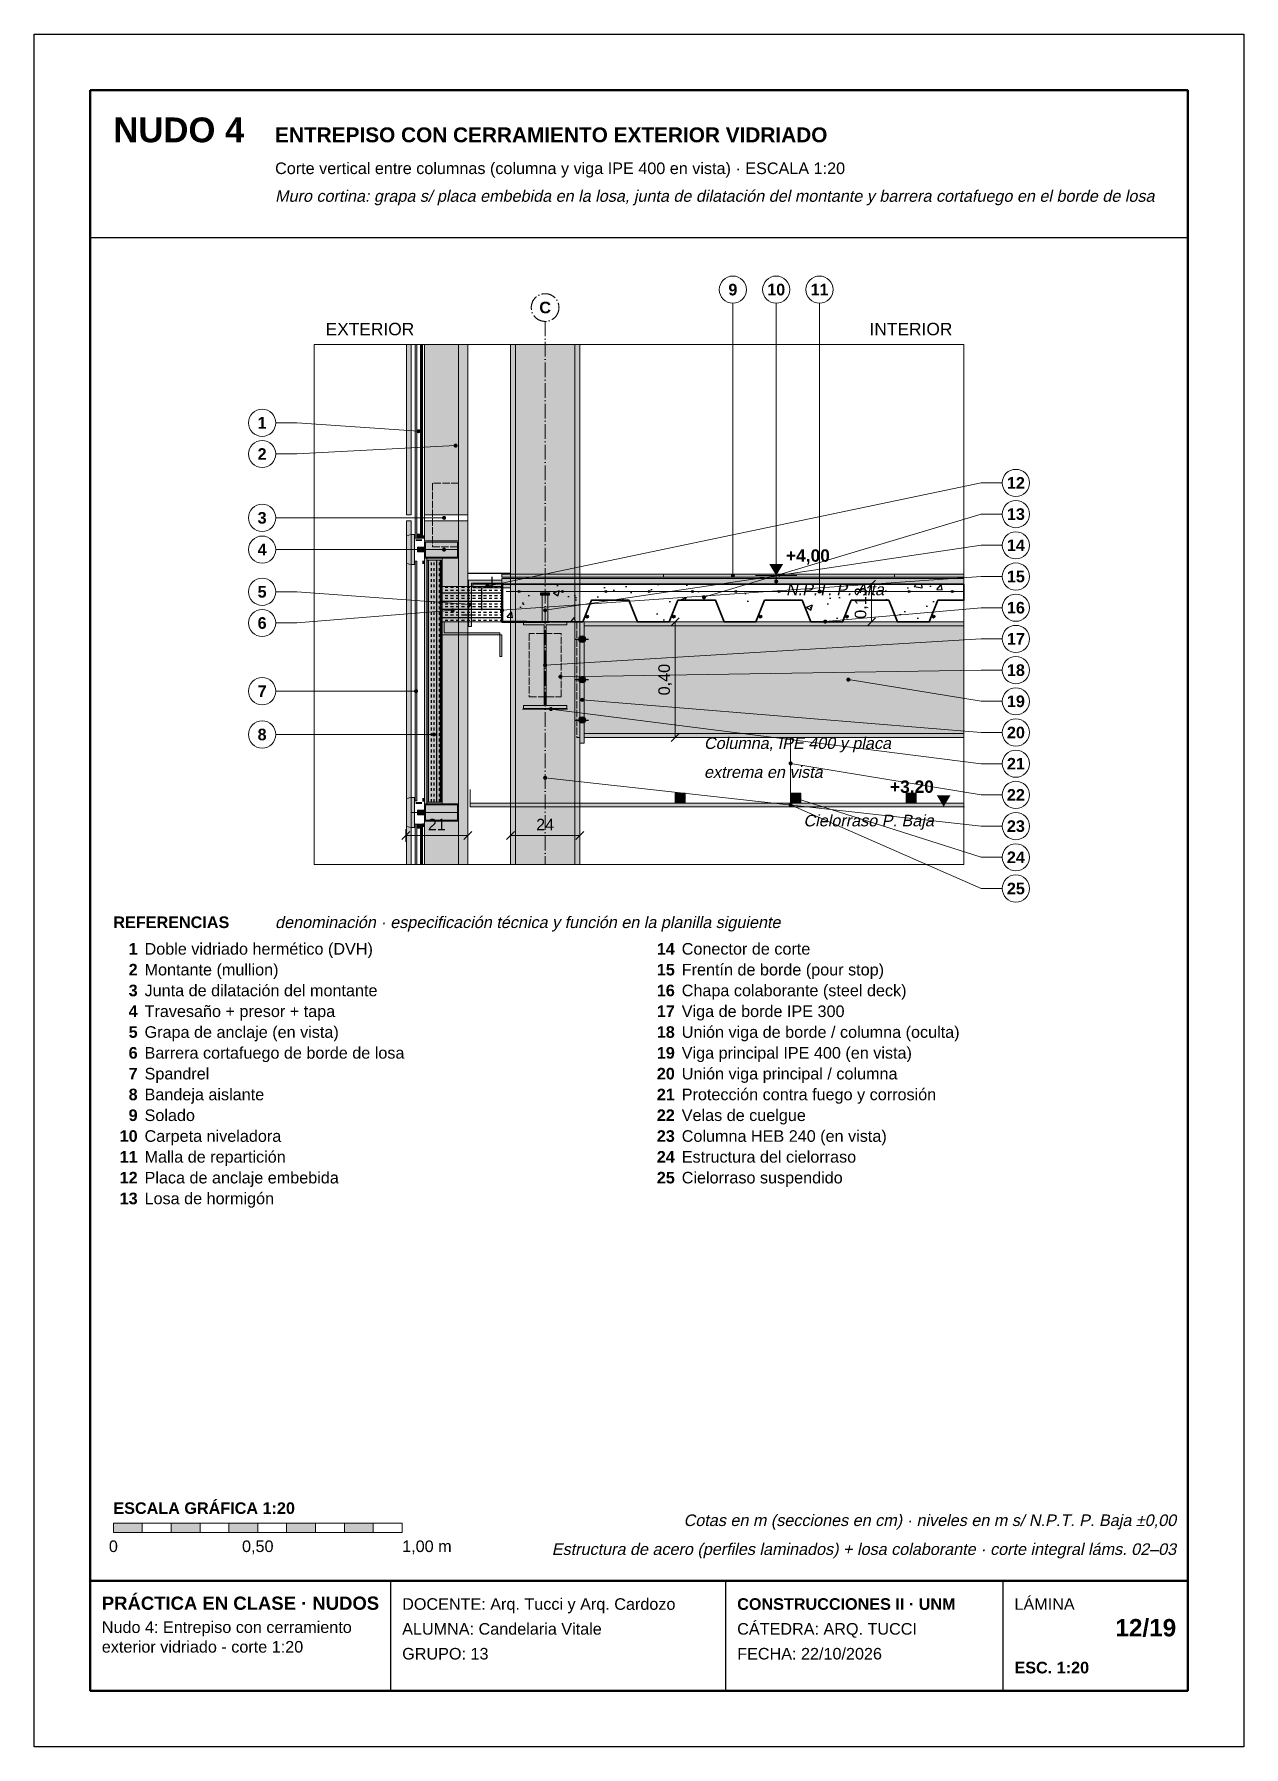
# Model space of a CAD drawing. Header units: millimetres. Extents: x 6 to 4194, y 6 to 5934.
import ezdxf
from ezdxf.enums import TextEntityAlignment as Align

# ---------------------------------------------------------------- set-up
doc = ezdxf.new("R2010")
doc.units = ezdxf.units.MM
doc.header["$LTSCALE"] = 20
doc.linetypes.add('DASHDOT', pattern=[3.556, 2.54, -0.508, 0, -0.508])
doc.linetypes.add('DASHED', pattern=[1.524, 1.27, -0.254])
for name, color, linetype in [('A-ACERO', 250, 'Continuous'), ('A-ACERO-CORTADO', 250, 'Continuous'), ('A-ACERO-VISTA', 8, 'Continuous'), ('A-AISLACION-LANA', 40, 'Continuous'), ('A-ALUMINIO', 253, 'Continuous'), ('A-ARMADURAS', 14, 'Continuous'), ('A-CHAPA-GALVANIZADA', 253, 'Continuous'), ('A-CONTORNOS', 7, 'Continuous'), ('A-HORMIGON-INSITU', 33, 'Continuous'), ('A-MORTERO-CARPETAS', 252, 'Continuous'), ('A-NEOPRENO-SELLADORES', 7, 'Continuous'), ('A-PROYECCION-OCULTO', 8, 'DASHED'), ('A-SELLADOR-INTUMESCENTE', 1, 'Continuous'), ('A-SOLADOS', 31, 'Continuous'), ('A-VIDRIO', 4, 'Continuous'), ('A-VISTA', 8, 'Continuous'), ('X-COTAS', 3, 'Continuous'), ('X-EJES', 1, 'DASHDOT'), ('X-MARCO', 7, 'Continuous'), ('X-NIVELES', 7, 'Continuous'), ('X-REFERENCIAS', 1, 'Continuous'), ('X-ROTULO', 7, 'Continuous'), ('X-TEXTOS', 7, 'Continuous')]:
    doc.layers.add(name, color=color, linetype=linetype)
doc.styles.add('ARIAL', font='arial.ttf')
doc.styles.add('ARIAL-B', font='arialbd.ttf')

msp = doc.modelspace()

# ---------------------------------------------------------------- texts
at = {"layer": 'X-COTAS', "style": 'ARIAL'}
for s, p in [('0,13', (2887, 3965)), ('0,40', (2207, 3700))]:
    msp.add_text(s, height=40.1, rotation=90, dxfattribs=at).set_placement(p, align=Align.CENTER)
for s, p in [('21', (1400, 3178)), ('24', (1775, 3178))]:
    msp.add_text(s, height=40.1, dxfattribs=at).set_placement(p, align=Align.CENTER)
at = {"layer": 'X-EJES', "color": 12, "true_color": 0xcc0000, "style": 'ARIAL-B'}
msp.add_text('C', height=40.1, dxfattribs=at).set_placement((1775, 4968), align=Align.CENTER)
at = {"layer": 'X-NIVELES', "style": 'ARIAL-B'}
msp.add_text('+4,00', height=42.96, dxfattribs=at).set_placement((2609, 4108))
at = {"layer": 'X-NIVELES', "style": 'ARIAL', "oblique": 12}
msp.add_text('N.P.T. P. Alta', height=40.096, dxfattribs=at).set_placement((2609, 3992))
at = {"layer": 'X-NIVELES', "style": 'ARIAL-B'}
msp.add_text('+3,20', height=42.96, dxfattribs=at).set_placement((3121, 3308), align=Align.RIGHT)
at = {"layer": 'X-NIVELES', "style": 'ARIAL', "oblique": 12}
msp.add_text('Cielorraso P. Baja', height=40.096, dxfattribs=at).set_placement((3121, 3192), align=Align.RIGHT)
at = {"layer": 'X-REFERENCIAS', "style": 'ARIAL-B'}
for s, p in [('9', (2425, 5030)), ('10', (2575, 5030)), ('11', (2725, 5030)), ('1', (795, 4569)), ('2', (795, 4461)), ('12', (3405, 4360.9)), ('3', (795, 4240)), ('13', (3405, 4252.9)), ('4', (795, 4130)), ('14', (3405, 4144.9)), ('15', (3405, 4036.9)), ('5', (795, 3984)), ('6', (795, 3876)), ('16', (3405, 3928.9)), ('17', (3405, 3820.9)), ('18', (3405, 3712.9)), ('7', (795, 3640)), ('19', (3405, 3604.9)), ('8', (795, 3490)), ('20', (3405, 3496.9)), ('21', (3405, 3388.9)), ('22', (3405, 3280.9)), ('23', (3405, 3172.9)), ('24', (3405, 3064.9)), ('25', (3405, 2956.9))]:
    msp.add_text(s, height=40.1, dxfattribs=at).set_placement(p, align=Align.CENTER)
at = {"layer": 'X-ROTULO'}
for s, height, style, p in [('PRÁCTICA EN CLASE · NUDOS', 45.824, 'ARIAL-B', (240, 480)), ('DOCENTE: Arq. Tucci y Arq. Cardozo', 40.096, 'ARIAL', (1280, 480)), ('CONSTRUCCIONES II · UNM', 40.096, 'ARIAL-B', (2440, 480)), ('LÁMINA', 40.1, 'ARIAL', (3400, 480)), ('Nudo 4: Entrepiso con cerramiento', 40.096, 'ARIAL', (240, 400)), ('ALUMNA: Candelaria Vitale', 40.096, 'ARIAL', (1280, 394)), ('CÁTEDRA: ARQ. TUCCI', 40.096, 'ARIAL', (2440, 394)), ('exterior vidriado - corte 1:20', 40.096, 'ARIAL', (240, 332)), ('GRUPO: 13', 40.1, 'ARIAL', (1280, 308)), ('FECHA: 22/10/2026', 40.096, 'ARIAL', (2440, 308)), ('ESC. 1:20', 40.1, 'ARIAL-B', (3400, 260))]:
    msp.add_text(s, height=height, dxfattribs=dict(at, style=style)).set_placement(p)
at = {"layer": 'X-ROTULO', "style": 'ARIAL-B'}
msp.add_text('12/19', height=60.14, dxfattribs=at).set_placement((3960, 388), align=Align.RIGHT)
at = {"layer": 'X-TEXTOS'}
for s, height, style, p in [('NUDO 4', 85.92, 'ARIAL-B', (280, 5560)), ('ENTREPISO CON CERRAMIENTO EXTERIOR VIDRIADO', 51.552, 'ARIAL-B', (840, 5560)), ('Corte vertical entre columnas (columna y viga IPE 400 en vista) · ESCALA 1:20', 40.096, 'ARIAL', (840, 5450)), ('EXTERIOR', 42.96, 'ARIAL', (1015, 4892)), ('REFERENCIAS', 40.096, 'ARIAL-B', (280, 2840)), ('Doble vidriado hermético (DVH)', 40.096, 'ARIAL', (388, 2748)), ('Conector de corte', 40.096, 'ARIAL', (2248, 2748)), ('Montante (mullion)', 40.096, 'ARIAL', (388, 2676)), ('Frentín de borde (pour stop)', 40.096, 'ARIAL', (2248, 2676)), ('Junta de dilatación del montante', 40.096, 'ARIAL', (388, 2604)), ('Chapa colaborante (steel deck)', 40.096, 'ARIAL', (2248, 2604)), ('Travesaño + presor + tapa', 40.096, 'ARIAL', (388, 2532)), ('Viga de borde IPE 300', 40.096, 'ARIAL', (2248, 2532)), ('Grapa de anclaje (en vista)', 40.096, 'ARIAL', (388, 2460)), ('Unión viga de borde / columna (oculta)', 40.096, 'ARIAL', (2248, 2460)), ('Barrera cortafuego de borde de losa', 40.096, 'ARIAL', (388, 2388)), ('Viga principal IPE 400 (en vista)', 40.096, 'ARIAL', (2248, 2388)), ('Spandrel', 40.1, 'ARIAL', (388, 2316)), ('Unión viga principal / columna', 40.096, 'ARIAL', (2248, 2316)), ('Bandeja aislante', 40.096, 'ARIAL', (388, 2244)), ('Protección contra fuego y corrosión', 40.096, 'ARIAL', (2248, 2244)), ('Solado', 40.1, 'ARIAL', (388, 2172)), ('Velas de cuelgue', 40.096, 'ARIAL', (2248, 2172)), ('Carpeta niveladora', 40.096, 'ARIAL', (388, 2100)), ('Columna HEB 240 (en vista)', 40.096, 'ARIAL', (2248, 2100)), ('Malla de repartición', 40.096, 'ARIAL', (388, 2028)), ('Estructura del cielorraso', 40.096, 'ARIAL', (2248, 2028)), ('Placa de anclaje embebida', 40.096, 'ARIAL', (388, 1956)), ('Cielorraso suspendido', 40.096, 'ARIAL', (2248, 1956)), ('Losa de hormigón', 40.096, 'ARIAL', (388, 1884)), ('ESCALA GRÁFICA 1:20', 40.096, 'ARIAL-B', (280, 812)), ('1,00 m', 40.1, 'ARIAL', (1280, 680))]:
    msp.add_text(s, height=height, dxfattribs=dict(at, style=style)).set_placement(p)
at = {"layer": 'X-TEXTOS', "style": 'ARIAL', "oblique": 12}
for s, p in [('Muro cortina: grapa s/ placa embebida en la losa, junta de dilatación del montante y barrera cortafuego en el borde de losa', (840, 5354)), ('Columna, IPE 400 y placa', (2325, 3460)), ('extrema en vista', (2325, 3360)), ('denominación · especificación técnica y función en la planilla siguiente', (840, 2840))]:
    msp.add_text(s, height=40.096, dxfattribs=at).set_placement(p)
at = {"layer": 'X-TEXTOS'}
for s, height, style, p in [('INTERIOR', 42.96, 'ARIAL', (3185, 4892)), ('1', 40.1, 'ARIAL-B', (364, 2748)), ('14', 40.1, 'ARIAL-B', (2224, 2748)), ('2', 40.1, 'ARIAL-B', (364, 2676)), ('15', 40.1, 'ARIAL-B', (2224, 2676)), ('3', 40.1, 'ARIAL-B', (364, 2604)), ('16', 40.1, 'ARIAL-B', (2224, 2604)), ('4', 40.1, 'ARIAL-B', (364, 2532)), ('17', 40.1, 'ARIAL-B', (2224, 2532)), ('5', 40.1, 'ARIAL-B', (364, 2460)), ('18', 40.1, 'ARIAL-B', (2224, 2460)), ('6', 40.1, 'ARIAL-B', (364, 2388)), ('19', 40.1, 'ARIAL-B', (2224, 2388)), ('7', 40.1, 'ARIAL-B', (364, 2316)), ('20', 40.1, 'ARIAL-B', (2224, 2316)), ('8', 40.1, 'ARIAL-B', (364, 2244)), ('21', 40.1, 'ARIAL-B', (2224, 2244)), ('9', 40.1, 'ARIAL-B', (364, 2172)), ('22', 40.1, 'ARIAL-B', (2224, 2172)), ('10', 40.1, 'ARIAL-B', (364, 2100)), ('23', 40.1, 'ARIAL-B', (2224, 2100)), ('11', 40.1, 'ARIAL-B', (364, 2028)), ('24', 40.1, 'ARIAL-B', (2224, 2028)), ('12', 40.1, 'ARIAL-B', (364, 1956)), ('25', 40.1, 'ARIAL-B', (2224, 1956)), ('13', 40.1, 'ARIAL-B', (364, 1884))]:
    msp.add_text(s, height=height, dxfattribs=dict(at, style=style)).set_placement(p, align=Align.RIGHT)
at = {"layer": 'X-TEXTOS', "style": 'ARIAL', "oblique": 12}
for s, p in [('Cotas en m (secciones en cm) · niveles en m s/ N.P.T. P. Baja ±0,00', (3960, 770)), ('Estructura de acero (perfiles laminados) + losa colaborante · corte integral láms. 02–03', (3960, 670))]:
    msp.add_text(s, height=40.096, dxfattribs=at).set_placement(p, align=Align.RIGHT)
at = {"layer": 'X-TEXTOS', "style": 'ARIAL'}
for s, p in [('0', (280, 680)), ('0,50', (780, 680))]:
    msp.add_text(s, height=40.1, dxfattribs=at).set_placement(p, align=Align.CENTER)

# ---------------------------------------------------------------- hatches: boundary and pattern name
at = {"layer": 'A-ACERO', "true_color": 0x333333}
h = msp.add_hatch(color=250, dxfattribs=at)
h.dxf.hatch_style = 1
h.paths.add_polyline_path([(1327, 4180), (1349, 4180), (1349, 4186), (1327, 4186)])
at = {"layer": 'A-ACERO', "true_color": 0x3b3b3b}
h = msp.add_hatch(color=250, dxfattribs=at)
h.dxf.hatch_style = 1
h.paths.add_polyline_path([(1365, 3270), (1418, 3270), (1418, 4120), (1365, 4120), (1365, 4114), (1412, 4114), (1412, 3276), (1365, 3276)])
h = msp.add_hatch(color=250, dxfattribs=at)
h.dxf.hatch_style = 1
h.paths.add_polyline_path([(1510, 3884), (1520, 3884), (1520, 4034), (1625, 4034), (1625, 4044), (1510, 4044)])
at = {"layer": 'A-ACERO', "true_color": 0x333333}
h = msp.add_hatch(color=250, dxfattribs=at)
h.dxf.hatch_style = 1
h.paths.add_polyline_path([(1327, 3270), (1349, 3270), (1349, 3276), (1327, 3276)])
at = {"layer": 'A-ACERO-CORTADO', "true_color": 0x4d545c}
h = msp.add_hatch(color=251, dxfattribs=at)
h.dxf.hatch_style = 1
h.paths.add_polyline_path([(1525, 4018), (1655, 4018), (1655, 4030), (1525, 4030)])
h = msp.add_hatch(color=251, dxfattribs=at)
h.dxf.hatch_style = 1
h.paths.add_polyline_path([(1759, 3992), (1790, 3992), (1790, 4000), (1759, 4000)])
h = msp.add_hatch(color=251, dxfattribs=at)
h.dxf.hatch_style = 1
h.paths.add_polyline_path([(1765, 3900), (1784, 3900), (1784, 4000), (1765, 4000)])
h = msp.add_hatch(color=251, dxfattribs=at)
h.dxf.hatch_style = 1
h.paths.add_polyline_path([(1700, 3900), (1850, 3900), (1850, 3889.3), (1778.5, 3889.3), (1778.5, 3610.7), (1850, 3610.7), (1850, 3600), (1700, 3600), (1700, 3610.7), (1771.5, 3610.7), (1771.5, 3889.3), (1700, 3889.3)])
at = {"layer": 'A-ACERO-VISTA', "true_color": 0xdfe3e7}
h = msp.add_hatch(color=254, dxfattribs=at)
h.dxf.hatch_style = 1
h.paths.add_polyline_path([(1655, 4860), (1655, 3060), (1895, 3060), (1895, 4860)])
h = msp.add_hatch(color=254, dxfattribs=at)
h.dxf.hatch_style = 1
h.paths.add_polyline_path([(1895, 3480), (1910, 3480), (1910, 3900), (1895, 3900)])
h = msp.add_hatch(color=254, dxfattribs=at)
h.dxf.hatch_style = 1
h.paths.add_polyline_path([(1910, 3500), (3225, 3500), (3225, 3900), (1910, 3900)])
at = {"layer": 'A-AISLACION-LANA'}
h = msp.add_hatch(dxfattribs=at)
h.set_pattern_fill('INSUL', color=256, scale=3, angle=90)
h.paths.add_polyline_path([(1365, 3276), (1415, 3276), (1415, 4114), (1365, 4114)])
h = msp.add_hatch(dxfattribs=at)
h.set_pattern_fill('INSUL', color=256, scale=3)
h.paths.add_polyline_path([(1418, 3900), (1625, 3900), (1625, 4022), (1418, 4022)])
at = {"layer": 'A-ALUMINIO', "true_color": 0xb9c0c6}
h = msp.add_hatch(color=9, dxfattribs=at)
h.dxf.hatch_style = 1
h.paths.add_polyline_path([(1295, 4102), (1311, 4098), (1311, 4202), (1295, 4198)])
at = {"layer": 'A-ALUMINIO', "true_color": 0x9aa3ab}
h = msp.add_hatch(color=253, dxfattribs=at)
h.dxf.hatch_style = 1
h.paths.add_polyline_path([(1311, 4098), (1323, 4098), (1323, 4202), (1311, 4202)])
h = msp.add_hatch(color=253, dxfattribs=at)
h.dxf.hatch_style = 1
h.paths.add_polyline_path([(1331, 4190), (1343, 4190), (1343, 4204), (1331, 4204)])
h = msp.add_hatch(color=253, dxfattribs=at)
h.dxf.hatch_style = 1
h.paths.add_polyline_path([(1333, 4142), (1357, 4142), (1357, 4158), (1333, 4158)])
h = msp.add_hatch(color=253, dxfattribs=at)
h.dxf.hatch_style = 1
h.paths.add_polyline_path([(1357, 4120), (1475, 4120), (1475, 4180), (1357, 4180)])
at = {"layer": 'A-ALUMINIO', "true_color": 0xb9c0c6}
h = msp.add_hatch(color=9, dxfattribs=at)
h.dxf.hatch_style = 1
h.paths.add_polyline_path([(1295, 3192), (1311, 3188), (1311, 3292), (1295, 3288)])
at = {"layer": 'A-ALUMINIO', "true_color": 0x9aa3ab}
h = msp.add_hatch(color=253, dxfattribs=at)
h.dxf.hatch_style = 1
h.paths.add_polyline_path([(1311, 3188), (1323, 3188), (1323, 3292), (1311, 3292)])
h = msp.add_hatch(color=253, dxfattribs=at)
h.dxf.hatch_style = 1
h.paths.add_polyline_path([(1357, 3210), (1475, 3210), (1475, 3270), (1357, 3270)])
h = msp.add_hatch(color=253, dxfattribs=at)
h.dxf.hatch_style = 1
h.paths.add_polyline_path([(2225, 3272.5), (2260, 3272.5), (2260, 3307), (2225, 3307)])
h = msp.add_hatch(color=253, dxfattribs=at)
h.dxf.hatch_style = 1
h.paths.add_polyline_path([(2625, 3272.5), (2660, 3272.5), (2660, 3307), (2625, 3307)])
h = msp.add_hatch(color=253, dxfattribs=at)
h.dxf.hatch_style = 1
h.paths.add_polyline_path([(3025, 3272.5), (3060, 3272.5), (3060, 3307), (3025, 3307)])
h = msp.add_hatch(color=253, dxfattribs=at)
h.dxf.hatch_style = 1
h.paths.add_polyline_path([(1333, 3232), (1357, 3232), (1357, 3248), (1333, 3248)])
h = msp.add_hatch(color=253, dxfattribs=at)
h.dxf.hatch_style = 1
h.paths.add_polyline_path([(1331, 3186), (1343, 3186), (1343, 3200), (1331, 3200)])
at = {"layer": 'A-ARMADURAS'}
h = msp.add_hatch(color=256, dxfattribs=at)
h.dxf.hatch_style = 1
h.paths.add_polyline_path([(1688.4, 4005), (1688.2, 4006.1), (1687.8, 4007), (1687, 4007.8), (1686.1, 4008.2), (1685, 4008.4), (1683.9, 4008.2), (1683, 4007.8), (1682.2, 4007), (1681.8, 4006.1), (1681.6, 4005), (1681.8, 4003.9), (1682.2, 4003), (1683, 4002.2), (1683.9, 4001.8), (1685, 4001.6), (1686.1, 4001.8), (1687, 4002.2), (1687.8, 4003), (1688.2, 4003.9)])
h = msp.add_hatch(color=256, dxfattribs=at)
h.dxf.hatch_style = 1
h.paths.add_polyline_path([(1838.4, 4005), (1838.2, 4006.1), (1837.8, 4007), (1837, 4007.8), (1836.1, 4008.2), (1835, 4008.4), (1833.9, 4008.2), (1833, 4007.8), (1832.2, 4007), (1831.8, 4006.1), (1831.6, 4005), (1831.8, 4003.9), (1832.2, 4003), (1833, 4002.2), (1833.9, 4001.8), (1835, 4001.6), (1836.1, 4001.8), (1837, 4002.2), (1837.8, 4003), (1838.2, 4003.9)])
h = msp.add_hatch(color=256, dxfattribs=at)
h.dxf.hatch_style = 1
h.paths.add_polyline_path([(1988.4, 4005), (1988.2, 4006.1), (1987.8, 4007), (1987, 4007.8), (1986.1, 4008.2), (1985, 4008.4), (1983.9, 4008.2), (1983, 4007.8), (1982.2, 4007), (1981.8, 4006.1), (1981.6, 4005), (1981.8, 4003.9), (1982.2, 4003), (1983, 4002.2), (1983.9, 4001.8), (1985, 4001.6), (1986.1, 4001.8), (1987, 4002.2), (1987.8, 4003), (1988.2, 4003.9)])
h = msp.add_hatch(color=256, dxfattribs=at)
h.dxf.hatch_style = 1
h.paths.add_polyline_path([(2138.4, 4005), (2138.2, 4006.1), (2137.8, 4007), (2137, 4007.8), (2136.1, 4008.2), (2135, 4008.4), (2133.9, 4008.2), (2133, 4007.8), (2132.2, 4007), (2131.8, 4006.1), (2131.6, 4005), (2131.8, 4003.9), (2132.2, 4003), (2133, 4002.2), (2133.9, 4001.8), (2135, 4001.6), (2136.1, 4001.8), (2137, 4002.2), (2137.8, 4003), (2138.2, 4003.9)])
h = msp.add_hatch(color=256, dxfattribs=at)
h.dxf.hatch_style = 1
h.paths.add_polyline_path([(2288.4, 4005), (2288.2, 4006.1), (2287.8, 4007), (2287, 4007.8), (2286.1, 4008.2), (2285, 4008.4), (2283.9, 4008.2), (2283, 4007.8), (2282.2, 4007), (2281.8, 4006.1), (2281.6, 4005), (2281.8, 4003.9), (2282.2, 4003), (2283, 4002.2), (2283.9, 4001.8), (2285, 4001.6), (2286.1, 4001.8), (2287, 4002.2), (2287.8, 4003), (2288.2, 4003.9)])
h = msp.add_hatch(color=256, dxfattribs=at)
h.dxf.hatch_style = 1
h.paths.add_polyline_path([(2438.4, 4005), (2438.2, 4006.1), (2437.8, 4007), (2437, 4007.8), (2436.1, 4008.2), (2435, 4008.4), (2433.9, 4008.2), (2433, 4007.8), (2432.2, 4007), (2431.8, 4006.1), (2431.6, 4005), (2431.8, 4003.9), (2432.2, 4003), (2433, 4002.2), (2433.9, 4001.8), (2435, 4001.6), (2436.1, 4001.8), (2437, 4002.2), (2437.8, 4003), (2438.2, 4003.9)])
h = msp.add_hatch(color=256, dxfattribs=at)
h.dxf.hatch_style = 1
h.paths.add_polyline_path([(2588.4, 4005), (2588.2, 4006.1), (2587.8, 4007), (2587, 4007.8), (2586.1, 4008.2), (2585, 4008.4), (2583.9, 4008.2), (2583, 4007.8), (2582.2, 4007), (2581.8, 4006.1), (2581.6, 4005), (2581.8, 4003.9), (2582.2, 4003), (2583, 4002.2), (2583.9, 4001.8), (2585, 4001.6), (2586.1, 4001.8), (2587, 4002.2), (2587.8, 4003), (2588.2, 4003.9)])
h = msp.add_hatch(color=256, dxfattribs=at)
h.dxf.hatch_style = 1
h.paths.add_polyline_path([(2738.4, 4005), (2738.2, 4006.1), (2737.8, 4007), (2737, 4007.8), (2736.1, 4008.2), (2735, 4008.4), (2733.9, 4008.2), (2733, 4007.8), (2732.2, 4007), (2731.8, 4006.1), (2731.6, 4005), (2731.8, 4003.9), (2732.2, 4003), (2733, 4002.2), (2733.9, 4001.8), (2735, 4001.6), (2736.1, 4001.8), (2737, 4002.2), (2737.8, 4003), (2738.2, 4003.9)])
h = msp.add_hatch(color=256, dxfattribs=at)
h.dxf.hatch_style = 1
h.paths.add_polyline_path([(2888.4, 4005), (2888.2, 4006.1), (2887.8, 4007), (2887, 4007.8), (2886.1, 4008.2), (2885, 4008.4), (2883.9, 4008.2), (2883, 4007.8), (2882.2, 4007), (2881.8, 4006.1), (2881.6, 4005), (2881.8, 4003.9), (2882.2, 4003), (2883, 4002.2), (2883.9, 4001.8), (2885, 4001.6), (2886.1, 4001.8), (2887, 4002.2), (2887.8, 4003), (2888.2, 4003.9)])
h = msp.add_hatch(color=256, dxfattribs=at)
h.dxf.hatch_style = 1
h.paths.add_polyline_path([(3038.4, 4005), (3038.2, 4006.1), (3037.8, 4007), (3037, 4007.8), (3036.1, 4008.2), (3035, 4008.4), (3033.9, 4008.2), (3033, 4007.8), (3032.2, 4007), (3031.8, 4006.1), (3031.6, 4005), (3031.8, 4003.9), (3032.2, 4003), (3033, 4002.2), (3033.9, 4001.8), (3035, 4001.6), (3036.1, 4001.8), (3037, 4002.2), (3037.8, 4003), (3038.2, 4003.9)])
h = msp.add_hatch(color=256, dxfattribs=at)
h.dxf.hatch_style = 1
h.paths.add_polyline_path([(3188.4, 4005), (3188.2, 4006.1), (3187.8, 4007), (3187, 4007.8), (3186.1, 4008.2), (3185, 4008.4), (3183.9, 4008.2), (3183, 4007.8), (3182.2, 4007), (3181.8, 4006.1), (3181.6, 4005), (3181.8, 4003.9), (3182.2, 4003), (3183, 4002.2), (3183.9, 4001.8), (3185, 4001.6), (3186.1, 4001.8), (3187, 4002.2), (3187.8, 4003), (3188.2, 4003.9)])
h = msp.add_hatch(color=256, dxfattribs=at)
h.dxf.hatch_style = 1
h.paths.add_polyline_path([(1924.8, 3918), (1924.6, 3919.5), (1923.9, 3920.8), (1922.8, 3921.9), (1921.5, 3922.6), (1920, 3922.8), (1918.5, 3922.6), (1917.2, 3921.9), (1916.1, 3920.8), (1915.4, 3919.5), (1915.2, 3918), (1915.4, 3916.5), (1916.1, 3915.2), (1917.2, 3914.1), (1918.5, 3913.4), (1920, 3913.2), (1921.5, 3913.4), (1922.8, 3914.1), (1923.9, 3915.2), (1924.6, 3916.5)])
h = msp.add_hatch(color=256, dxfattribs=at)
h.dxf.hatch_style = 1
h.paths.add_polyline_path([(2224.8, 3918), (2224.6, 3919.5), (2223.9, 3920.8), (2222.8, 3921.9), (2221.5, 3922.6), (2220, 3922.8), (2218.5, 3922.6), (2217.2, 3921.9), (2216.1, 3920.8), (2215.4, 3919.5), (2215.2, 3918), (2215.4, 3916.5), (2216.1, 3915.2), (2217.2, 3914.1), (2218.5, 3913.4), (2220, 3913.2), (2221.5, 3913.4), (2222.8, 3914.1), (2223.9, 3915.2), (2224.6, 3916.5)])
h = msp.add_hatch(color=256, dxfattribs=at)
h.dxf.hatch_style = 1
h.paths.add_polyline_path([(2524.8, 3918), (2524.6, 3919.5), (2523.9, 3920.8), (2522.8, 3921.9), (2521.5, 3922.6), (2520, 3922.8), (2518.5, 3922.6), (2517.2, 3921.9), (2516.1, 3920.8), (2515.4, 3919.5), (2515.2, 3918), (2515.4, 3916.5), (2516.1, 3915.2), (2517.2, 3914.1), (2518.5, 3913.4), (2520, 3913.2), (2521.5, 3913.4), (2522.8, 3914.1), (2523.9, 3915.2), (2524.6, 3916.5)])
h = msp.add_hatch(color=256, dxfattribs=at)
h.dxf.hatch_style = 1
h.paths.add_polyline_path([(2824.8, 3918), (2824.6, 3919.5), (2823.9, 3920.8), (2822.8, 3921.9), (2821.5, 3922.6), (2820, 3922.8), (2818.5, 3922.6), (2817.2, 3921.9), (2816.1, 3920.8), (2815.4, 3919.5), (2815.2, 3918), (2815.4, 3916.5), (2816.1, 3915.2), (2817.2, 3914.1), (2818.5, 3913.4), (2820, 3913.2), (2821.5, 3913.4), (2822.8, 3914.1), (2823.9, 3915.2), (2824.6, 3916.5)])
h = msp.add_hatch(color=256, dxfattribs=at)
h.dxf.hatch_style = 1
h.paths.add_polyline_path([(3124.8, 3918), (3124.6, 3919.5), (3123.9, 3920.8), (3122.8, 3921.9), (3121.5, 3922.6), (3120, 3922.8), (3118.5, 3922.6), (3117.2, 3921.9), (3116.1, 3920.8), (3115.4, 3919.5), (3115.2, 3918), (3115.4, 3916.5), (3116.1, 3915.2), (3117.2, 3914.1), (3118.5, 3913.4), (3120, 3913.2), (3121.5, 3913.4), (3122.8, 3914.1), (3123.9, 3915.2), (3124.6, 3916.5)])
h = msp.add_hatch(color=256, dxfattribs=at)
h.dxf.hatch_style = 1
h.paths.add_polyline_path([(1914, 3840), (1913.5, 3843.4), (1911.9, 3846.5), (1909.5, 3848.9), (1906.4, 3850.5), (1903, 3851), (1899.6, 3850.5), (1896.5, 3848.9), (1894.1, 3846.5), (1892.5, 3843.4), (1892, 3840), (1892.5, 3836.6), (1894.1, 3833.5), (1896.5, 3831.1), (1899.6, 3829.5), (1903, 3829), (1906.4, 3829.5), (1909.5, 3831.1), (1911.9, 3833.5), (1913.5, 3836.6)])
h = msp.add_hatch(color=256, dxfattribs=at)
h.dxf.hatch_style = 1
h.paths.add_polyline_path([(1914, 3700), (1913.5, 3703.4), (1911.9, 3706.5), (1909.5, 3708.9), (1906.4, 3710.5), (1903, 3711), (1899.6, 3710.5), (1896.5, 3708.9), (1894.1, 3706.5), (1892.5, 3703.4), (1892, 3700), (1892.5, 3696.6), (1894.1, 3693.5), (1896.5, 3691.1), (1899.6, 3689.5), (1903, 3689), (1906.4, 3689.5), (1909.5, 3691.1), (1911.9, 3693.5), (1913.5, 3696.6)])
h = msp.add_hatch(color=256, dxfattribs=at)
h.dxf.hatch_style = 1
h.paths.add_polyline_path([(1914, 3560), (1913.5, 3563.4), (1911.9, 3566.5), (1909.5, 3568.9), (1906.4, 3570.5), (1903, 3571), (1899.6, 3570.5), (1896.5, 3568.9), (1894.1, 3566.5), (1892.5, 3563.4), (1892, 3560), (1892.5, 3556.6), (1894.1, 3553.5), (1896.5, 3551.1), (1899.6, 3549.5), (1903, 3549), (1906.4, 3549.5), (1909.5, 3551.1), (1911.9, 3553.5), (1913.5, 3556.6)])
at = {"layer": 'A-CHAPA-GALVANIZADA', "true_color": 0x8f989f}
h = msp.add_hatch(color=252, dxfattribs=at)
h.dxf.hatch_style = 1
h.paths.add_polyline_path([(1418, 3900), (1418, 3855), (1625, 3855), (1625, 3780), (1618, 3780), (1618, 3862), (1425, 3862), (1425, 3900)])
at = {"layer": 'A-HORMIGON-INSITU'}
h = msp.add_hatch(dxfattribs=at)
h.set_pattern_fill('AR-CONC', color=256, scale=1.2)
h.paths.add_polyline_path([(1627, 4030), (3225, 4030), (3225, 3975), (3135, 3975), (3105, 3900), (2995, 3900), (2965, 3975), (2835, 3975), (2805, 3900), (2695, 3900), (2665, 3975), (2535, 3975), (2505, 3900), (2395, 3900), (2365, 3975), (2235, 3975), (2205, 3900), (2095, 3900), (2065, 3975), (1935, 3975), (1905, 3900), (1795, 3900), (1627, 3902)])
at = {"layer": 'A-MORTERO-CARPETAS', "true_color": 0x8d8d8d}
h = msp.add_hatch(color=252, dxfattribs=at)
h.dxf.hatch_style = 1
h.paths.add_polyline_path([(1625, 4050), (3225, 4050), (3225, 4055), (1625, 4055)])
at = {"layer": 'A-MORTERO-CARPETAS'}
h = msp.add_hatch(dxfattribs=at)
h.set_pattern_fill('AR-SAND', color=256, scale=0.6)
h.paths.add_polyline_path([(1625, 4030), (3225, 4030), (3225, 4050), (1625, 4050)])
at = {"layer": 'A-NEOPRENO-SELLADORES', "true_color": 0x111111}
h = msp.add_hatch(color=250, dxfattribs=at)
h.dxf.hatch_style = 1
h.paths.add_polyline_path([(1323, 4188), (1325, 4188), (1325, 4200), (1323, 4200)])
h = msp.add_hatch(color=250, dxfattribs=at)
h.dxf.hatch_style = 1
h.paths.add_polyline_path([(1331, 4190), (1343, 4190), (1343, 4194), (1331, 4194)])
h = msp.add_hatch(color=250, dxfattribs=at)
h.dxf.hatch_style = 1
h.paths.add_polyline_path([(1350, 4188), (1355, 4188), (1355, 4200), (1350, 4200)])
h = msp.add_hatch(color=250, dxfattribs=at)
h.dxf.hatch_style = 1
h.paths.add_polyline_path([(1323, 4100), (1325, 4100), (1325, 4112), (1323, 4112)])
h = msp.add_hatch(color=250, dxfattribs=at)
h.dxf.hatch_style = 1
h.paths.add_polyline_path([(1350, 4100), (1355, 4100), (1355, 4112), (1350, 4112)])
h = msp.add_hatch(color=250, dxfattribs=at)
h.dxf.hatch_style = 1
h.paths.add_polyline_path([(1323, 3278), (1325, 3278), (1325, 3290), (1323, 3290)])
h = msp.add_hatch(color=250, dxfattribs=at)
h.dxf.hatch_style = 1
h.paths.add_polyline_path([(1350, 3278), (1355, 3278), (1355, 3290), (1350, 3290)])
h = msp.add_hatch(color=250, dxfattribs=at)
h.dxf.hatch_style = 1
h.paths.add_polyline_path([(1323, 3190), (1325, 3190), (1325, 3202), (1323, 3202)])
h = msp.add_hatch(color=250, dxfattribs=at)
h.dxf.hatch_style = 1
h.paths.add_polyline_path([(1350, 3190), (1355, 3190), (1355, 3202), (1350, 3202)])
h = msp.add_hatch(color=250, dxfattribs=at)
h.dxf.hatch_style = 1
h.paths.add_polyline_path([(1331, 3196), (1343, 3196), (1343, 3200), (1331, 3200)])
at = {"layer": 'A-SELLADOR-INTUMESCENTE', "true_color": 0xc0392b}
h = msp.add_hatch(color=22, dxfattribs=at)
h.dxf.hatch_style = 1
h.paths.add_polyline_path([(1418, 4022), (1625, 4022), (1625, 4030), (1418, 4030)])
at = {"layer": 'A-SOLADOS', "true_color": 0xcdbb9c}
h = msp.add_hatch(color=9, dxfattribs=at)
h.dxf.hatch_style = 1
h.paths.add_polyline_path([(1625, 4055), (3225, 4055), (3225, 4065), (1625, 4065)])
at = {"layer": 'A-VIDRIO', "true_color": 0xbfe3f0}
h = msp.add_hatch(color=254, dxfattribs=at)
h.dxf.hatch_style = 1
h.paths.add_polyline_path([(1325, 4860), (1325, 4190), (1331, 4190), (1331, 4860)])
h = msp.add_hatch(color=254, dxfattribs=at)
h.dxf.hatch_style = 1
h.paths.add_polyline_path([(1343, 4860), (1343, 4190), (1350, 4190), (1350, 4860)])
at = {"layer": 'A-VIDRIO', "true_color": 0x6f8796}
h = msp.add_hatch(color=252, dxfattribs=at)
h.dxf.hatch_style = 1
h.paths.add_polyline_path([(1325, 3280), (1331, 3280), (1331, 4110), (1325, 4110)])
at = {"layer": 'A-VIDRIO', "true_color": 0xbfe3f0}
h = msp.add_hatch(color=254, dxfattribs=at)
h.dxf.hatch_style = 1
h.paths.add_polyline_path([(1325, 3060), (1331, 3060), (1331, 3200), (1325, 3200)])
h = msp.add_hatch(color=254, dxfattribs=at)
h.dxf.hatch_style = 1
h.paths.add_polyline_path([(1343, 3060), (1350, 3060), (1350, 3200), (1343, 3200)])
at = {"layer": 'A-VISTA', "true_color": 0xe9ecee}
h = msp.add_hatch(color=7, dxfattribs=at)
h.dxf.hatch_style = 1
h.paths.add_polyline_path([(1295, 4860), (1295, 4270), (1311, 4270), (1311, 4860)])
at = {"layer": 'A-VISTA', "true_color": 0xe3e7ea}
h = msp.add_hatch(color=254, dxfattribs=at)
h.dxf.hatch_style = 1
h.paths.add_polyline_path([(1357, 4860), (1357, 4270), (1507, 4270), (1507, 4860)])
at = {"layer": 'A-VISTA', "true_color": 0xe9ecee}
h = msp.add_hatch(color=7, dxfattribs=at)
h.dxf.hatch_style = 1
h.paths.add_polyline_path([(1295, 3060), (1311, 3060), (1311, 4250), (1295, 4250)])
at = {"layer": 'A-VISTA', "true_color": 0xe3e7ea}
h = msp.add_hatch(color=254, dxfattribs=at)
h.dxf.hatch_style = 1
h.paths.add_polyline_path([(1357, 3060), (1507, 3060), (1507, 4250), (1357, 4250)])
at = {"layer": 'A-VISTA', "true_color": 0xf2f2f2}
h = msp.add_hatch(color=7, dxfattribs=at)
h.dxf.hatch_style = 1
h.paths.add_polyline_path([(1515, 3260), (3225, 3260), (3225, 3272.5), (1515, 3272.5)])
at = {"layer": 'X-NIVELES'}
h = msp.add_hatch(color=7, dxfattribs=at)
h.dxf.hatch_style = 1
h.paths.add_polyline_path([(2575, 4060), (2551, 4100), (2599, 4100)])
h = msp.add_hatch(color=7, dxfattribs=at)
h.dxf.hatch_style = 1
h.paths.add_polyline_path([(3155, 3260), (3131, 3300), (3179, 3300)])
at = {"layer": 'X-REFERENCIAS'}
h = msp.add_hatch(color=7, dxfattribs=at)
h.dxf.hatch_style = 1
h.paths.add_polyline_path([(1344, 4560), (1343.7, 4562.2), (1342.7, 4564.1), (1341.1, 4565.7), (1339.2, 4566.7), (1337, 4567), (1334.8, 4566.7), (1332.9, 4565.7), (1331.3, 4564.1), (1330.3, 4562.2), (1330, 4560), (1330.3, 4557.8), (1331.3, 4555.9), (1332.9, 4554.3), (1334.8, 4553.3), (1337, 4553), (1339.2, 4553.3), (1341.1, 4554.3), (1342.7, 4555.9), (1343.7, 4557.8)])
h = msp.add_hatch(color=7, dxfattribs=at)
h.dxf.hatch_style = 1
h.paths.add_polyline_path([(1472, 4510), (1471.7, 4512.2), (1470.7, 4514.1), (1469.1, 4515.7), (1467.2, 4516.7), (1465, 4517), (1462.8, 4516.7), (1460.9, 4515.7), (1459.3, 4514.1), (1458.3, 4512.2), (1458, 4510), (1458.3, 4507.8), (1459.3, 4505.9), (1460.9, 4504.3), (1462.8, 4503.3), (1465, 4503), (1467.2, 4503.3), (1469.1, 4504.3), (1470.7, 4505.9), (1471.7, 4507.8)])
h = msp.add_hatch(color=7, dxfattribs=at)
h.dxf.hatch_style = 1
h.paths.add_polyline_path([(1432, 4260), (1431.7, 4262.2), (1430.7, 4264.1), (1429.1, 4265.7), (1427.2, 4266.7), (1425, 4267), (1422.8, 4266.7), (1420.9, 4265.7), (1419.3, 4264.1), (1418.3, 4262.2), (1418, 4260), (1418.3, 4257.8), (1419.3, 4255.9), (1420.9, 4254.3), (1422.8, 4253.3), (1425, 4253), (1427.2, 4253.3), (1429.1, 4254.3), (1430.7, 4255.9), (1431.7, 4257.8)])
h = msp.add_hatch(color=7, dxfattribs=at)
h.dxf.hatch_style = 1
h.paths.add_polyline_path([(1432, 4150), (1431.7, 4152.2), (1430.7, 4154.1), (1429.1, 4155.7), (1427.2, 4156.7), (1425, 4157), (1422.8, 4156.7), (1420.9, 4155.7), (1419.3, 4154.1), (1418.3, 4152.2), (1418, 4150), (1418.3, 4147.8), (1419.3, 4145.9), (1420.9, 4144.3), (1422.8, 4143.3), (1425, 4143), (1427.2, 4143.3), (1429.1, 4144.3), (1430.7, 4145.9), (1431.7, 4147.8)])
h = msp.add_hatch(color=7, dxfattribs=at)
h.dxf.hatch_style = 1
h.paths.add_polyline_path([(2432, 4060), (2431.7, 4062.2), (2430.7, 4064.1), (2429.1, 4065.7), (2427.2, 4066.7), (2425, 4067), (2422.8, 4066.7), (2420.9, 4065.7), (2419.3, 4064.1), (2418.3, 4062.2), (2418, 4060), (2418.3, 4057.8), (2419.3, 4055.9), (2420.9, 4054.3), (2422.8, 4053.3), (2425, 4053), (2427.2, 4053.3), (2429.1, 4054.3), (2430.7, 4055.9), (2431.7, 4057.8)])
h = msp.add_hatch(color=7, dxfattribs=at)
h.dxf.hatch_style = 1
h.paths.add_polyline_path([(2582, 4040), (2581.7, 4042.2), (2580.7, 4044.1), (2579.1, 4045.7), (2577.2, 4046.7), (2575, 4047), (2572.8, 4046.7), (2570.9, 4045.7), (2569.3, 4044.1), (2568.3, 4042.2), (2568, 4040), (2568.3, 4037.8), (2569.3, 4035.9), (2570.9, 4034.3), (2572.8, 4033.3), (2575, 4033), (2577.2, 4033.3), (2579.1, 4034.3), (2580.7, 4035.9), (2581.7, 4037.8)])
h = msp.add_hatch(color=7, dxfattribs=at)
h.dxf.hatch_style = 1
h.paths.add_polyline_path([(1582, 4024), (1581.7, 4026.2), (1580.7, 4028.1), (1579.1, 4029.7), (1577.2, 4030.7), (1575, 4031), (1572.8, 4030.7), (1570.9, 4029.7), (1569.3, 4028.1), (1568.3, 4026.2), (1568, 4024), (1568.3, 4021.8), (1569.3, 4019.9), (1570.9, 4018.3), (1572.8, 4017.3), (1575, 4017), (1577.2, 4017.3), (1579.1, 4018.3), (1580.7, 4019.9), (1581.7, 4021.8)])
h = msp.add_hatch(color=7, dxfattribs=at)
h.dxf.hatch_style = 1
h.paths.add_polyline_path([(2332, 3985), (2331.7, 3987.2), (2330.7, 3989.1), (2329.1, 3990.7), (2327.2, 3991.7), (2325, 3992), (2322.8, 3991.7), (2320.9, 3990.7), (2319.3, 3989.1), (2318.3, 3987.2), (2318, 3985), (2318.3, 3982.8), (2319.3, 3980.9), (2320.9, 3979.3), (2322.8, 3978.3), (2325, 3978), (2327.2, 3978.3), (2329.1, 3979.3), (2330.7, 3980.9), (2331.7, 3982.8)])
h = msp.add_hatch(color=7, dxfattribs=at)
h.dxf.hatch_style = 1
h.paths.add_polyline_path([(2732, 4005), (2731.7, 4007.2), (2730.7, 4009.1), (2729.1, 4010.7), (2727.2, 4011.7), (2725, 4012), (2722.8, 4011.7), (2720.9, 4010.7), (2719.3, 4009.1), (2718.3, 4007.2), (2718, 4005), (2718.3, 4002.8), (2719.3, 4000.9), (2720.9, 3999.3), (2722.8, 3998.3), (2725, 3998), (2727.2, 3998.3), (2729.1, 3999.3), (2730.7, 4000.9), (2731.7, 4002.8)])
h = msp.add_hatch(color=7, dxfattribs=at)
h.dxf.hatch_style = 1
h.paths.add_polyline_path([(1462, 3940), (1461.7, 3942.2), (1460.7, 3944.1), (1459.1, 3945.7), (1457.2, 3946.7), (1455, 3947), (1452.8, 3946.7), (1450.9, 3945.7), (1449.3, 3944.1), (1448.3, 3942.2), (1448, 3940), (1448.3, 3937.8), (1449.3, 3935.9), (1450.9, 3934.3), (1452.8, 3933.3), (1455, 3933), (1457.2, 3933.3), (1459.1, 3934.3), (1460.7, 3935.9), (1461.7, 3937.8)])
h = msp.add_hatch(color=7, dxfattribs=at)
h.dxf.hatch_style = 1
h.paths.add_polyline_path([(1522, 3960), (1521.7, 3962.2), (1520.7, 3964.1), (1519.1, 3965.7), (1517.2, 3966.7), (1515, 3967), (1512.8, 3966.7), (1510.9, 3965.7), (1509.3, 3964.1), (1508.3, 3962.2), (1508, 3960), (1508.3, 3957.8), (1509.3, 3955.9), (1510.9, 3954.3), (1512.8, 3953.3), (1515, 3953), (1517.2, 3953.3), (1519.1, 3954.3), (1520.7, 3955.9), (1521.7, 3957.8)])
h = msp.add_hatch(color=7, dxfattribs=at)
h.dxf.hatch_style = 1
h.paths.add_polyline_path([(1633, 3940), (1632.7, 3942.2), (1631.7, 3944.1), (1630.1, 3945.7), (1628.2, 3946.7), (1626, 3947), (1623.8, 3946.7), (1621.9, 3945.7), (1620.3, 3944.1), (1619.3, 3942.2), (1619, 3940), (1619.3, 3937.8), (1620.3, 3935.9), (1621.9, 3934.3), (1623.8, 3933.3), (1626, 3933), (1628.2, 3933.3), (1630.1, 3934.3), (1631.7, 3935.9), (1632.7, 3937.8)])
h = msp.add_hatch(color=7, dxfattribs=at)
h.dxf.hatch_style = 1
h.paths.add_polyline_path([(1782, 3940), (1781.7, 3942.2), (1780.7, 3944.1), (1779.1, 3945.7), (1777.2, 3946.7), (1775, 3947), (1772.8, 3946.7), (1770.9, 3945.7), (1769.3, 3944.1), (1768.3, 3942.2), (1768, 3940), (1768.3, 3937.8), (1769.3, 3935.9), (1770.9, 3934.3), (1772.8, 3933.3), (1775, 3933), (1777.2, 3933.3), (1779.1, 3934.3), (1780.7, 3935.9), (1781.7, 3937.8)])
h = msp.add_hatch(color=7, dxfattribs=at)
h.dxf.hatch_style = 1
h.paths.add_polyline_path([(2752, 3901), (2751.7, 3903.2), (2750.7, 3905.1), (2749.1, 3906.7), (2747.2, 3907.7), (2745, 3908), (2742.8, 3907.7), (2740.9, 3906.7), (2739.3, 3905.1), (2738.3, 3903.2), (2738, 3901), (2738.3, 3898.8), (2739.3, 3896.9), (2740.9, 3895.3), (2742.8, 3894.3), (2745, 3894), (2747.2, 3894.3), (2749.1, 3895.3), (2750.7, 3896.9), (2751.7, 3898.8)])
h = msp.add_hatch(color=7, dxfattribs=at)
h.dxf.hatch_style = 1
h.paths.add_polyline_path([(1782, 3750), (1781.7, 3752.2), (1780.7, 3754.1), (1779.1, 3755.7), (1777.2, 3756.7), (1775, 3757), (1772.8, 3756.7), (1770.9, 3755.7), (1769.3, 3754.1), (1768.3, 3752.2), (1768, 3750), (1768.3, 3747.8), (1769.3, 3745.9), (1770.9, 3744.3), (1772.8, 3743.3), (1775, 3743), (1777.2, 3743.3), (1779.1, 3744.3), (1780.7, 3745.9), (1781.7, 3747.8)])
h = msp.add_hatch(color=7, dxfattribs=at)
h.dxf.hatch_style = 1
h.paths.add_polyline_path([(1835, 3710), (1834.7, 3712.2), (1833.7, 3714.1), (1832.1, 3715.7), (1830.2, 3716.7), (1828, 3717), (1825.8, 3716.7), (1823.9, 3715.7), (1822.3, 3714.1), (1821.3, 3712.2), (1821, 3710), (1821.3, 3707.8), (1822.3, 3705.9), (1823.9, 3704.3), (1825.8, 3703.3), (1828, 3703), (1830.2, 3703.3), (1832.1, 3704.3), (1833.7, 3705.9), (1834.7, 3707.8)])
h = msp.add_hatch(color=7, dxfattribs=at)
h.dxf.hatch_style = 1
h.paths.add_polyline_path([(2832, 3700), (2831.7, 3702.2), (2830.7, 3704.1), (2829.1, 3705.7), (2827.2, 3706.7), (2825, 3707), (2822.8, 3706.7), (2820.9, 3705.7), (2819.3, 3704.1), (2818.3, 3702.2), (2818, 3700), (2818.3, 3697.8), (2819.3, 3695.9), (2820.9, 3694.3), (2822.8, 3693.3), (2825, 3693), (2827.2, 3693.3), (2829.1, 3694.3), (2830.7, 3695.9), (2831.7, 3697.8)])
h = msp.add_hatch(color=7, dxfattribs=at)
h.dxf.hatch_style = 1
h.paths.add_polyline_path([(1335, 3660), (1334.7, 3662.2), (1333.7, 3664.1), (1332.1, 3665.7), (1330.2, 3666.7), (1328, 3667), (1325.8, 3666.7), (1323.9, 3665.7), (1322.3, 3664.1), (1321.3, 3662.2), (1321, 3660), (1321.3, 3657.8), (1322.3, 3655.9), (1323.9, 3654.3), (1325.8, 3653.3), (1328, 3653), (1330.2, 3653.3), (1332.1, 3654.3), (1333.7, 3655.9), (1334.7, 3657.8)])
h = msp.add_hatch(color=7, dxfattribs=at)
h.dxf.hatch_style = 1
h.paths.add_polyline_path([(1910, 3630), (1909.7, 3632.2), (1908.7, 3634.1), (1907.1, 3635.7), (1905.2, 3636.7), (1903, 3637), (1900.8, 3636.7), (1898.9, 3635.7), (1897.3, 3634.1), (1896.3, 3632.2), (1896, 3630), (1896.3, 3627.8), (1897.3, 3625.9), (1898.9, 3624.3), (1900.8, 3623.3), (1903, 3623), (1905.2, 3623.3), (1907.1, 3624.3), (1908.7, 3625.9), (1909.7, 3627.8)])
h = msp.add_hatch(color=7, dxfattribs=at)
h.dxf.hatch_style = 1
h.paths.add_polyline_path([(1802, 3598), (1801.7, 3600.2), (1800.7, 3602.1), (1799.1, 3603.7), (1797.2, 3604.7), (1795, 3605), (1792.8, 3604.7), (1790.9, 3603.7), (1789.3, 3602.1), (1788.3, 3600.2), (1788, 3598), (1788.3, 3595.8), (1789.3, 3593.9), (1790.9, 3592.3), (1792.8, 3591.3), (1795, 3591), (1797.2, 3591.3), (1799.1, 3592.3), (1800.7, 3593.9), (1801.7, 3595.8)])
h = msp.add_hatch(color=7, dxfattribs=at)
h.dxf.hatch_style = 1
h.paths.add_polyline_path([(1397, 3510), (1396.7, 3512.2), (1395.7, 3514.1), (1394.1, 3515.7), (1392.2, 3516.7), (1390, 3517), (1387.8, 3516.7), (1385.9, 3515.7), (1384.3, 3514.1), (1383.3, 3512.2), (1383, 3510), (1383.3, 3507.8), (1384.3, 3505.9), (1385.9, 3504.3), (1387.8, 3503.3), (1390, 3503), (1392.2, 3503.3), (1394.1, 3504.3), (1395.7, 3505.9), (1396.7, 3507.8)])
h = msp.add_hatch(color=7, dxfattribs=at)
h.dxf.hatch_style = 1
h.paths.add_polyline_path([(2632, 3410), (2631.7, 3412.2), (2630.7, 3414.1), (2629.1, 3415.7), (2627.2, 3416.7), (2625, 3417), (2622.8, 3416.7), (2620.9, 3415.7), (2619.3, 3414.1), (2618.3, 3412.2), (2618, 3410), (2618.3, 3407.8), (2619.3, 3405.9), (2620.9, 3404.3), (2622.8, 3403.3), (2625, 3403), (2627.2, 3403.3), (2629.1, 3404.3), (2630.7, 3405.9), (2631.7, 3407.8)])
h = msp.add_hatch(color=7, dxfattribs=at)
h.dxf.hatch_style = 1
h.paths.add_polyline_path([(1782, 3360), (1781.7, 3362.2), (1780.7, 3364.1), (1779.1, 3365.7), (1777.2, 3366.7), (1775, 3367), (1772.8, 3366.7), (1770.9, 3365.7), (1769.3, 3364.1), (1768.3, 3362.2), (1768, 3360), (1768.3, 3357.8), (1769.3, 3355.9), (1770.9, 3354.3), (1772.8, 3353.3), (1775, 3353), (1777.2, 3353.3), (1779.1, 3354.3), (1780.7, 3355.9), (1781.7, 3357.8)])
h = msp.add_hatch(color=7, dxfattribs=at)
h.dxf.hatch_style = 1
h.paths.add_polyline_path([(2632, 3266), (2631.7, 3268.2), (2630.7, 3270.1), (2629.1, 3271.7), (2627.2, 3272.7), (2625, 3273), (2622.8, 3272.7), (2620.9, 3271.7), (2619.3, 3270.1), (2618.3, 3268.2), (2618, 3266), (2618.3, 3263.8), (2619.3, 3261.9), (2620.9, 3260.3), (2622.8, 3259.3), (2625, 3259), (2627.2, 3259.3), (2629.1, 3260.3), (2630.7, 3261.9), (2631.7, 3263.8)])
h = msp.add_hatch(color=7, dxfattribs=at)
h.dxf.hatch_style = 1
h.paths.add_polyline_path([(2649, 3290), (2648.7, 3292.2), (2647.7, 3294.1), (2646.1, 3295.7), (2644.2, 3296.7), (2642, 3297), (2639.8, 3296.7), (2637.9, 3295.7), (2636.3, 3294.1), (2635.3, 3292.2), (2635, 3290), (2635.3, 3287.8), (2636.3, 3285.9), (2637.9, 3284.3), (2639.8, 3283.3), (2642, 3283), (2644.2, 3283.3), (2646.1, 3284.3), (2647.7, 3285.9), (2648.7, 3287.8)])
at = {"layer": 'X-TEXTOS'}
h = msp.add_hatch(color=7, dxfattribs=at)
h.dxf.hatch_style = 1
h.paths.add_polyline_path([(280, 780), (380, 780), (380, 748), (280, 748)])
h = msp.add_hatch(color=7, dxfattribs=at)
h.dxf.hatch_style = 1
h.paths.add_polyline_path([(480, 780), (580, 780), (580, 748), (480, 748)])
h = msp.add_hatch(color=7, dxfattribs=at)
h.dxf.hatch_style = 1
h.paths.add_polyline_path([(680, 780), (780, 780), (780, 748), (680, 748)])
h = msp.add_hatch(color=7, dxfattribs=at)
h.dxf.hatch_style = 1
h.paths.add_polyline_path([(880, 780), (980, 780), (980, 748), (880, 748)])
h = msp.add_hatch(color=7, dxfattribs=at)
h.dxf.hatch_style = 1
h.paths.add_polyline_path([(1080, 780), (1180, 780), (1180, 748), (1080, 748)])

# ---------------------------------------------------------------- linework, layer by layer
at = {"layer": 'A-ARMADURAS', "lineweight": 13}
msp.add_lwpolyline([(1640, 4005), (3225, 4005)], dxfattribs=at)
at = {"layer": 'A-ARMADURAS'}
for centre, radius in [((1685, 4005), 3.4), ((1835, 4005), 3.4), ((1985, 4005), 3.4), ((2135, 4005), 3.4), ((2285, 4005), 3.4), ((2435, 4005), 3.4), ((2585, 4005), 3.4), ((2735, 4005), 3.4), ((2885, 4005), 3.4), ((3035, 4005), 3.4), ((3185, 4005), 3.4), ((1920, 3918), 4.8), ((2220, 3918), 4.8), ((2520, 3918), 4.8), ((2820, 3918), 4.8), ((3120, 3918), 4.8), ((1903, 3840), 11), ((1903, 3700), 11), ((1903, 3560), 11)]:
    msp.add_circle(centre, radius, dxfattribs=at)
at = {"layer": 'A-CONTORNOS', "lineweight": 18}
for points in [[(1325, 4860), (1325, 4190), (1331, 4190), (1331, 4860)], [(1343, 4860), (1343, 4190), (1350, 4190), (1350, 4860)], [(1357, 4120), (1475, 4120), (1475, 4180), (1357, 4180)], [(1325, 3280), (1331, 3280), (1331, 4110), (1325, 4110)], [(1365, 3276), (1415, 3276), (1415, 4114), (1365, 4114)], [(1625, 4055), (3225, 4055), (3225, 4065), (1625, 4065)], [(1625, 4030), (3225, 4030), (3225, 4050), (1625, 4050)], [(1418, 3900), (1625, 3900), (1625, 4022), (1418, 4022)], [(1357, 3210), (1475, 3210), (1475, 3270), (1357, 3270)], [(1515, 3260), (3225, 3260), (3225, 3272.5), (1515, 3272.5)], [(1325, 3060), (1331, 3060), (1331, 3200), (1325, 3200)], [(1343, 3060), (1350, 3060), (1350, 3200), (1343, 3200)]]:
    msp.add_lwpolyline(points, close=True, dxfattribs=at)
at = {"layer": 'A-CONTORNOS', "lineweight": 13}
for points in [[(1346.5, 4190), (1346.5, 4860)], [(1475, 4270), (1475, 4860)], [(1672, 3060), (1672, 4860)], [(1878, 3060), (1878, 4860)], [(1475, 3060), (1475, 4250)], [(1311, 4150), (1395, 4150)], [(1361, 4150), (1471, 4150)], [(2185, 4055), (2185, 4065)], [(2585, 4055), (2585, 4065)], [(2985, 4055), (2985, 4065)], [(1910, 3886.5), (3225, 3886.5)], [(1910, 3513.5), (3225, 3513.5)], [(2625, 3307), (2625, 3500)], [(1311, 3240), (1395, 3240)], [(1361, 3240), (1471, 3240)], [(1346.5, 3060), (1346.5, 3200)]]:
    msp.add_lwpolyline(points, dxfattribs=at)
for points in [[(1295, 4102), (1311, 4098), (1311, 4202), (1295, 4198)], [(1311, 4098), (1323, 4098), (1323, 4202), (1311, 4202)], [(1331, 4190), (1343, 4190), (1343, 4204), (1331, 4204)], [(1333, 4142), (1357, 4142), (1357, 4158), (1333, 4158)], [(1361, 4124), (1471, 4124), (1471, 4176), (1361, 4176)], [(1365, 3270), (1418, 3270), (1418, 4120), (1365, 4120), (1365, 4114), (1412, 4114), (1412, 3276), (1365, 3276)], [(1510, 3884), (1520, 3884), (1520, 4034), (1625, 4034), (1625, 4044), (1510, 4044)], [(1525, 4018), (1655, 4018), (1655, 4030), (1525, 4030)], [(1759, 3992), (1790, 3992), (1790, 4000), (1759, 4000)], [(1765, 3900), (1784, 3900), (1784, 4000), (1765, 4000)], [(1418, 3900), (1418, 3855), (1625, 3855), (1625, 3780), (1618, 3780), (1618, 3862), (1425, 3862), (1425, 3900)], [(1895, 3480), (1910, 3480), (1910, 3900), (1895, 3900)], [(1295, 3192), (1311, 3188), (1311, 3292), (1295, 3288)], [(1311, 3188), (1323, 3188), (1323, 3292), (1311, 3292)], [(1361, 3214), (1471, 3214), (1471, 3266), (1361, 3266)], [(1333, 3232), (1357, 3232), (1357, 3248), (1333, 3248)], [(1331, 3186), (1343, 3186), (1343, 3200), (1331, 3200)]]:
    msp.add_lwpolyline(points, close=True, dxfattribs=at)
at = {"layer": 'A-CONTORNOS', "lineweight": 25}
for points in [[(1507, 4068), (1655, 4068)], [(1555, 4018), (1555, 3940)], [(1625, 4018), (1625, 3940)], [(1485, 3924), (1525, 3924)], [(1880, 3840), (1925, 3840)], [(1880, 3700), (1925, 3700)], [(1880, 3560), (1925, 3560)]]:
    msp.add_lwpolyline(points, dxfattribs=at)
at = {"layer": 'A-CONTORNOS', "lineweight": 30}
for points in [[(1590, 4056), (1590, 4016)], [(1795, 3900), (1905, 3900), (1935, 3975), (2065, 3975), (2095, 3900), (2205, 3900), (2235, 3975), (2365, 3975), (2395, 3900), (2505, 3900), (2535, 3975), (2665, 3975), (2695, 3900), (2805, 3900), (2835, 3975), (2965, 3975), (2995, 3900), (3105, 3900), (3135, 3975), (3225, 3975)]]:
    msp.add_lwpolyline(points, dxfattribs=at)
at = {"layer": 'A-CONTORNOS', "lineweight": 40}
msp.add_lwpolyline([(1625, 4030), (1625, 3900), (1790, 3900)], dxfattribs=at)
at = {"layer": 'A-CONTORNOS', "lineweight": 35}
msp.add_lwpolyline([(1627, 4030), (3225, 4030), (3225, 3975), (3135, 3975), (3105, 3900), (2995, 3900), (2965, 3975), (2835, 3975), (2805, 3900), (2695, 3900), (2665, 3975), (2535, 3975), (2505, 3900), (2395, 3900), (2365, 3975), (2235, 3975), (2205, 3900), (2095, 3900), (2065, 3975), (1935, 3975), (1905, 3900), (1795, 3900), (1627, 3902)], close=True, dxfattribs=at)
at = {"layer": 'A-CONTORNOS', "lineweight": 20}
msp.add_lwpolyline([(1700, 3900), (1850, 3900), (1850, 3889.3), (1778.5, 3889.3), (1778.5, 3610.7), (1850, 3610.7), (1850, 3600), (1700, 3600), (1700, 3610.7), (1771.5, 3610.7), (1771.5, 3889.3), (1700, 3889.3)], close=True, dxfattribs=at)
at = {"layer": 'A-CONTORNOS', "lineweight": 18}
for points in [[(1697, 3598), (1853, 3598)], [(1515, 3320), (1515, 3260), (1555, 3260)]]:
    msp.add_lwpolyline(points, dxfattribs=at)
at = {"layer": 'A-PROYECCION-OCULTO', "lineweight": 13}
for points in [[(1385, 4160), (1475, 4160), (1475, 4380), (1385, 4380)], [(1720, 3640), (1830, 3640), (1830, 3860), (1720, 3860)], [(1885, 3500), (1895, 3500), (1895, 3900), (1885, 3900)]]:
    msp.add_lwpolyline(points, close=True, dxfattribs=at)
at = {"layer": 'A-VISTA', "lineweight": 13}
for points in [[(1295, 4860), (1295, 4270), (1311, 4270), (1311, 4860)], [(1357, 4860), (1357, 4270), (1507, 4270), (1507, 4860)], [(1655, 4860), (1655, 3060), (1895, 3060), (1895, 4860)], [(1357, 4250), (1507, 4250), (1507, 4270), (1357, 4270)], [(1295, 3060), (1311, 3060), (1311, 4250), (1295, 4250)], [(1357, 3060), (1507, 3060), (1507, 4250), (1357, 4250)], [(1910, 3500), (3225, 3500), (3225, 3900), (1910, 3900)], [(2225, 3272.5), (2260, 3272.5), (2260, 3307), (2225, 3307)], [(2625, 3272.5), (2660, 3272.5), (2660, 3307), (2625, 3307)], [(3025, 3272.5), (3060, 3272.5), (3060, 3307), (3025, 3307)]]:
    msp.add_lwpolyline(points, close=True, dxfattribs=at)
at = {"layer": 'X-COTAS', "lineweight": 25}
for points in [[(2891, 4016), (2919, 4044)], [(2211, 3886), (2239, 3914)], [(2891, 3886), (2919, 3914)], [(2211, 3486), (2239, 3514)], [(1279, 3146), (1307, 3174)], [(1493, 3146), (1521, 3174)], [(1641, 3146), (1669, 3174)], [(1881, 3146), (1909, 3174)]]:
    msp.add_lwpolyline(points, dxfattribs=at)
at = {"layer": 'X-COTAS', "lineweight": 13}
for points in [[(2883, 4030), (2933, 4030)], [(2905, 3900), (2905, 4030)], [(2203, 3900), (2253, 3900)], [(2225, 3500), (2225, 3900)], [(2883, 3900), (2933, 3900)], [(2203, 3500), (2253, 3500)], [(1293, 3182), (1293, 3138)], [(1293, 3160), (1507, 3160)], [(1507, 3182), (1507, 3138)], [(1655, 3182), (1655, 3138)], [(1655, 3160), (1895, 3160)], [(1895, 3182), (1895, 3138)]]:
    msp.add_lwpolyline(points, dxfattribs=at)
at = {"layer": 'X-EJES', "color": 12, "lineweight": 13, "true_color": 0xcc0000}
msp.add_lwpolyline([(1775, 4940), (1775, 3060)], dxfattribs=at)
at = {"layer": 'X-EJES', "color": 12, "lineweight": 18, "true_color": 0xcc0000}
msp.add_circle((1775, 4988), 48, dxfattribs=at)
at = {"layer": 'X-MARCO', "lineweight": 30}
msp.add_lwpolyline([(6, 5934), (4194, 5934), (4194, 6), (6, 6)], close=True, dxfattribs=at)
at = {"layer": 'X-MARCO', "lineweight": 50}
msp.add_lwpolyline([(200, 5740), (4000, 5740), (4000, 200), (200, 200)], close=True, dxfattribs=at)
at = {"layer": 'X-NIVELES', "lineweight": 13}
for points in [[(2503, 4060), (2647, 4060)], [(3083, 3260), (3227, 3260)]]:
    msp.add_lwpolyline(points, dxfattribs=at)
at = {"layer": 'X-REFERENCIAS', "lineweight": 13}
for points in [[(2425, 4060), (2425, 5003)], [(2575, 4040), (2575, 5003)], [(2725, 4005), (2725, 5003)], [(1337, 4560), (915, 4589), (842, 4589)], [(1465, 4510), (915, 4481), (842, 4481)], [(1575, 4024), (3285, 4380.9), (3358, 4380.9)], [(2325, 3985), (3285, 4272.9), (3358, 4272.9)], [(1425, 4260), (915, 4260), (842, 4260)], [(1425, 4150), (915, 4150), (842, 4150)], [(1775, 3940), (3285, 4164.9), (3358, 4164.9)], [(1626, 3940), (3285, 4056.9), (3358, 4056.9)], [(1515, 3960), (915, 4004), (842, 4004)], [(1455, 3940), (915, 3896), (842, 3896)], [(2745, 3901), (3285, 3948.9), (3358, 3948.9)], [(1775, 3750), (3285, 3840.9), (3358, 3840.9)], [(1828, 3710), (3285, 3732.9), (3358, 3732.9)], [(2825, 3700), (3285, 3624.9), (3358, 3624.9)], [(1328, 3660), (915, 3660), (842, 3660)], [(1903, 3630), (3285, 3516.9), (3358, 3516.9)], [(1795, 3598), (3285, 3408.9), (3358, 3408.9)], [(1390, 3510), (915, 3510), (842, 3510)], [(2625, 3410), (3285, 3300.9), (3358, 3300.9)], [(1775, 3360), (3285, 3192.9), (3358, 3192.9)], [(2625, 3266), (3285, 2976.9), (3358, 2976.9)], [(2642, 3290), (3285, 3084.9), (3358, 3084.9)]]:
    msp.add_lwpolyline(points, dxfattribs=at)
at = {"layer": 'X-REFERENCIAS', "lineweight": 18}
for centre in [(2425, 5050), (2575, 5050), (2725, 5050), (795, 4589), (795, 4481), (3405, 4380.9), (795, 4260), (3405, 4272.9), (3405, 4164.9), (795, 4150), (3405, 4056.9), (795, 4004), (3405, 3948.9), (795, 3896), (3405, 3840.9), (3405, 3732.9), (795, 3660), (3405, 3624.9), (795, 3510), (3405, 3516.9), (3405, 3408.9), (3405, 3300.9), (3405, 3192.9), (3405, 3084.9), (3405, 2976.9)]:
    msp.add_circle(centre, 47, dxfattribs=at)
at = {"layer": 'X-ROTULO', "lineweight": 50}
msp.add_lwpolyline([(200, 580), (4000, 580), (4000, 200), (200, 200)], close=True, dxfattribs=at)
at = {"layer": 'X-ROTULO', "lineweight": 25}
for points in [[(1240, 580), (1240, 200)], [(2400, 580), (2400, 200)], [(3360, 580), (3360, 200)]]:
    msp.add_lwpolyline(points, dxfattribs=at)
at = {"layer": 'X-TEXTOS', "lineweight": 25}
msp.add_lwpolyline([(200, 5230), (4000, 5230)], dxfattribs=at)
at = {"layer": 'X-TEXTOS', "lineweight": 13}
for points in [[(975, 4860), (3225, 4860), (3225, 3060), (975, 3060)], [(280, 780), (380, 780), (380, 748), (280, 748)], [(380, 780), (480, 780), (480, 748), (380, 748)], [(480, 780), (580, 780), (580, 748), (480, 748)], [(580, 780), (680, 780), (680, 748), (580, 748)], [(680, 780), (780, 780), (780, 748), (680, 748)], [(780, 780), (880, 780), (880, 748), (780, 748)], [(880, 780), (980, 780), (980, 748), (880, 748)], [(980, 780), (1080, 780), (1080, 748), (980, 748)], [(1080, 780), (1180, 780), (1180, 748), (1080, 748)], [(1180, 780), (1280, 780), (1280, 748), (1180, 748)]]:
    msp.add_lwpolyline(points, close=True, dxfattribs=at)

msp.set_redraw_order([(e.dxf.handle, doc.entitydb.next_handle()) for e in msp.query("TEXT MTEXT ATTDEF DIMENSION ARC_DIMENSION")])  # texts and dimensions are drawn at this point

doc.saveas('drawing.dxf')
